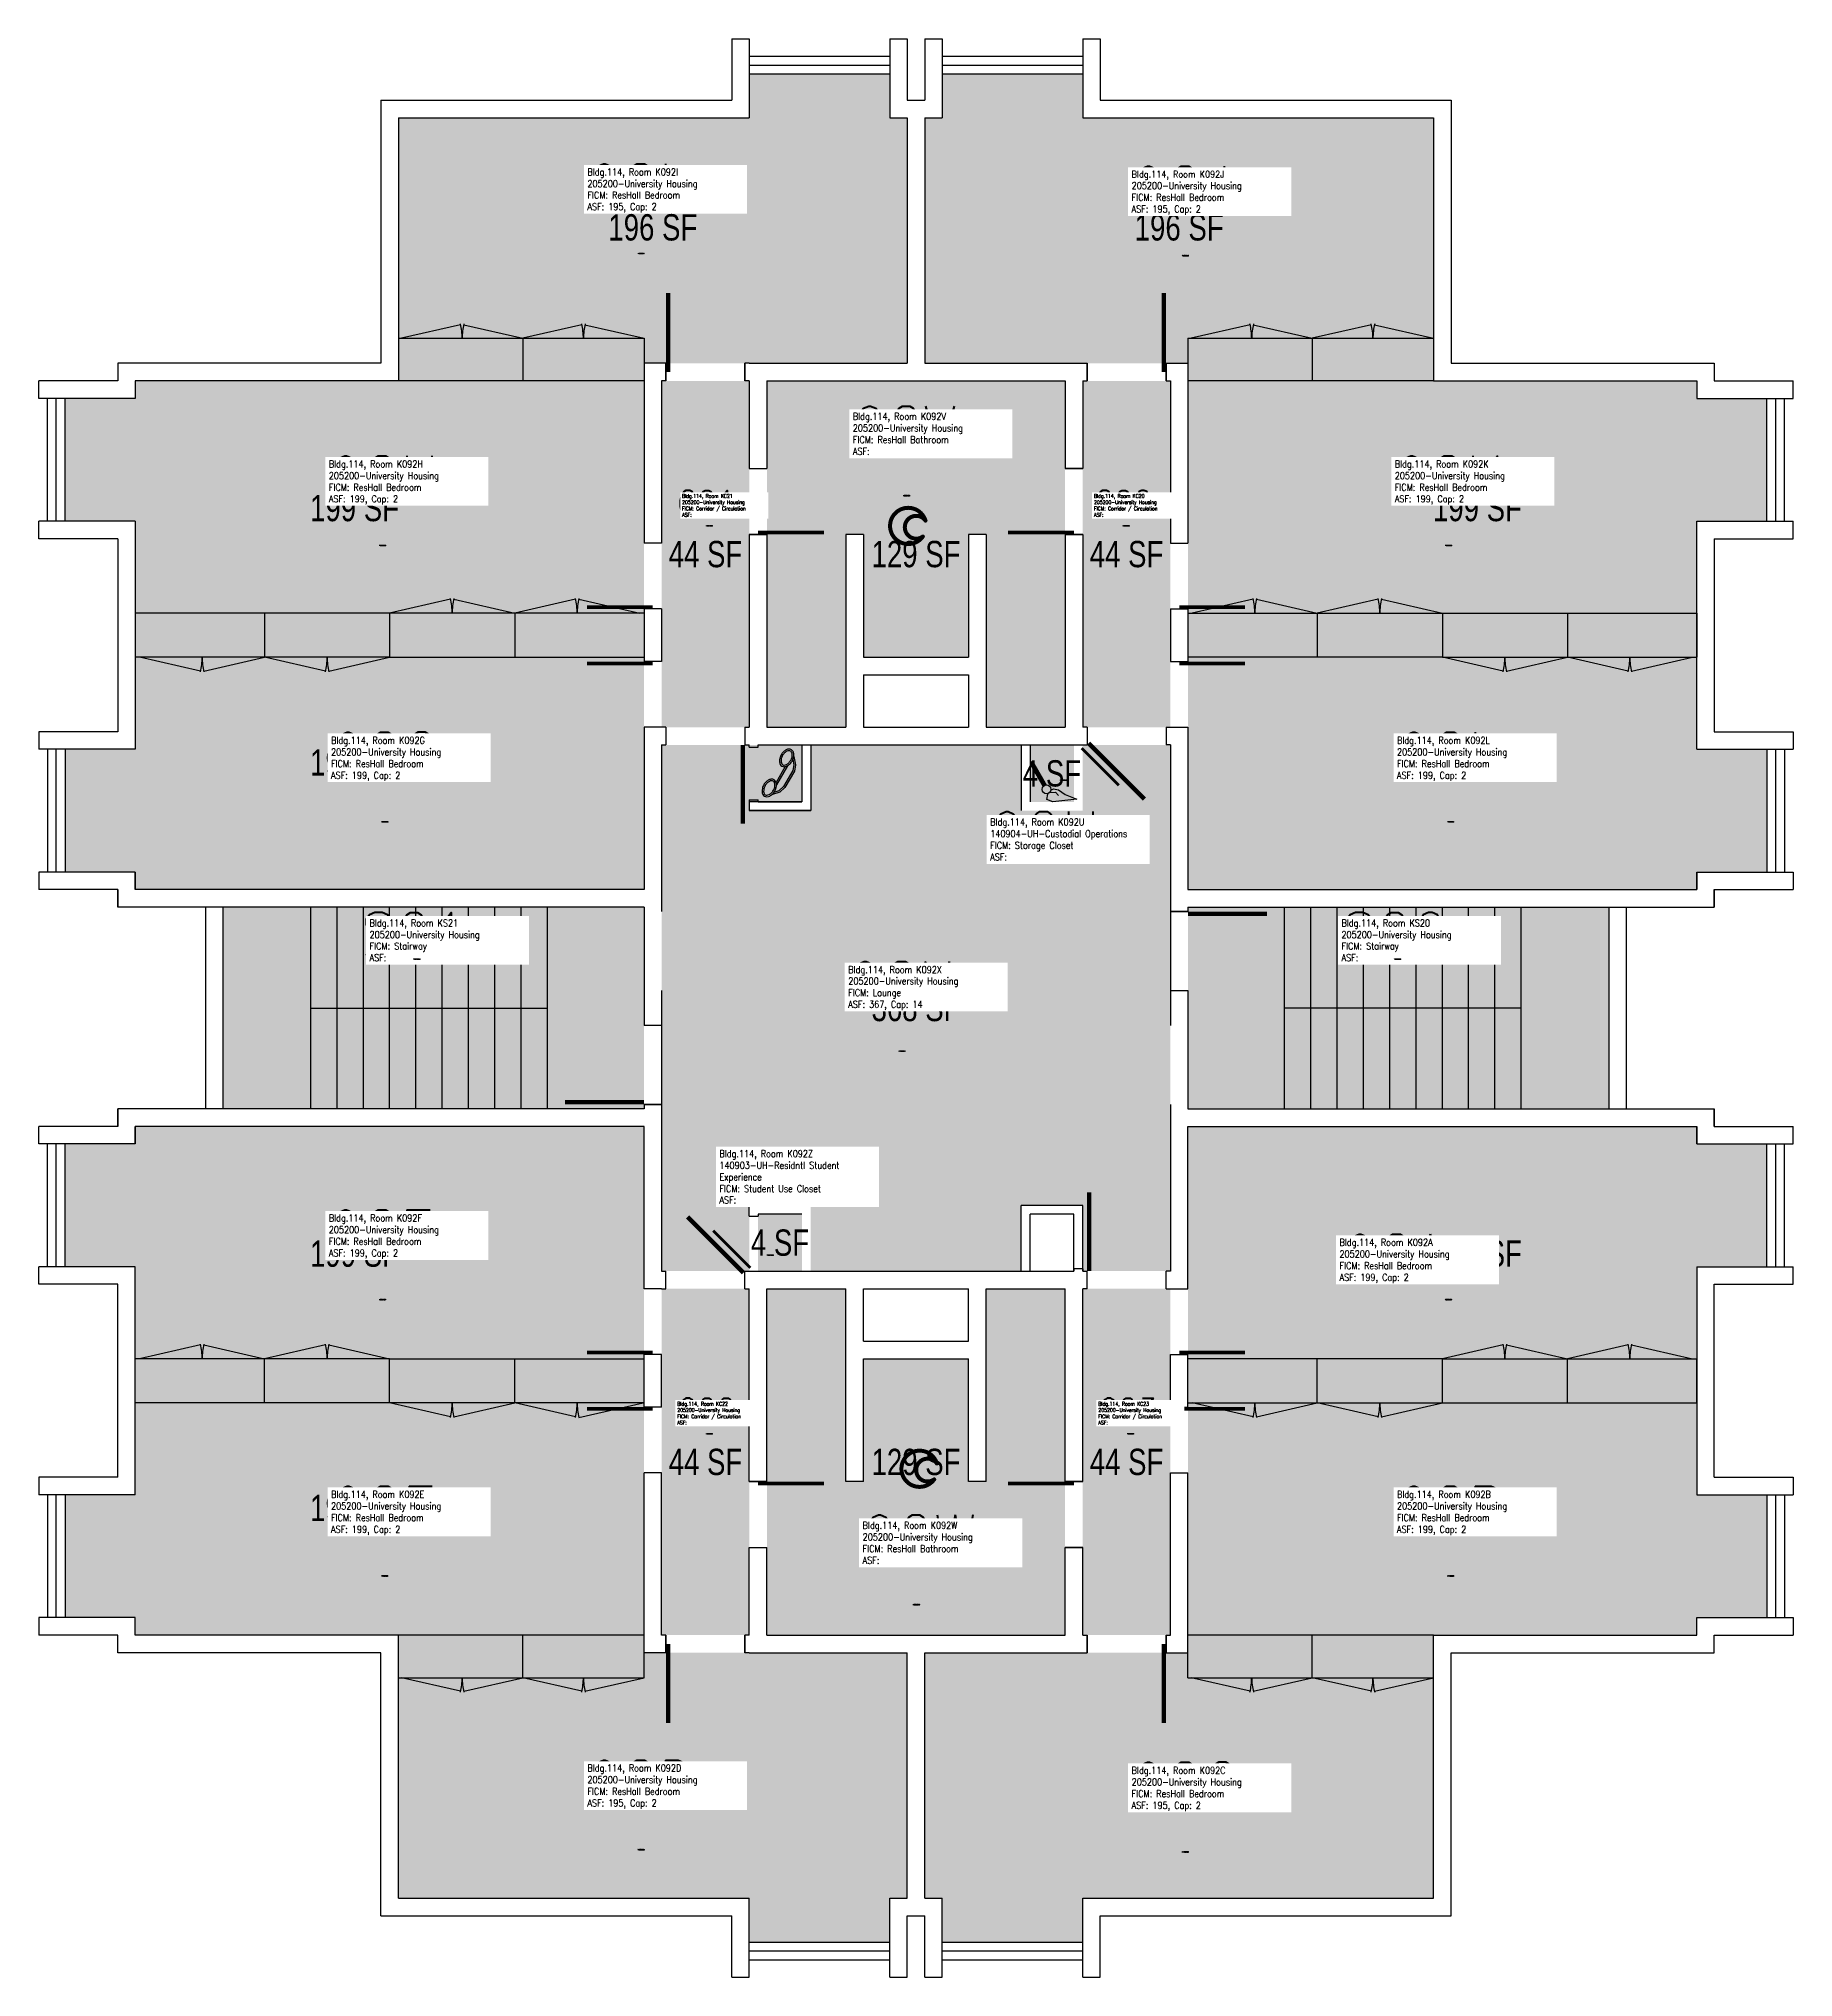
# Model space of a CAD drawing. Header units: inches. Extents: x 0 to 4364, y 0 to 2292.
# Drawn here: x 3564 to 4364, y 1408 to 2292 of the extents above; entities outside this region: 2.
import ezdxf
from ezdxf.enums import TextEntityAlignment as Align

# ---------------------------------------------------------------- set-up
doc = ezdxf.new("R2010")
doc.units = ezdxf.units.IN
doc.header["$LTSCALE"] = 10
doc.header["$MEASUREMENT"] = 0
doc.layers.get('0').update_dxf_attribs({"linetype": 'CONTINUOUS'})
for name, color, linetype in [('A-DOOR', 2, 'CONTINUOUS'), ('A-FLOR', 3, 'CONTINUOUS'), ('A-GLAZ', 1, 'CONTINUOUS'), ('A-GLAZ-SILL', 2, 'CONTINUOUS'), ('A-IDEN-ICON', 4, 'CONTINUOUS'), ('A-IDEN-RNUM', 7, 'CONTINUOUS'), ('A-IDEN-SNUM', 4, 'CONTINUOUS'), ('A-IDEN-VNUM', 4, 'CONTINUOUS'), ('A-WALL', 5, 'CONTINUOUS'), ('AREA-TEXT', 3, 'CONTINUOUS'), ('Rooms-Category-Color', 7, 'CONTINUOUS'), ('Rooms-College-Color', 7, 'CONTINUOUS'), ('Rooms-Department-Color', 7, 'CONTINUOUS'), ('Rooms-Division-Color', 7, 'CONTINUOUS'), ('Rooms-Information', 7, 'CONTINUOUS')]:
    doc.layers.add(name, color=color, linetype=linetype)
doc.styles.add('AREA', font='arial.ttf', dxfattribs={"width": 0.75, "height": 24})
doc.styles.add('ROOMSNUMBER', font='txt.shx', dxfattribs={"height": 0.03})
doc.styles.add('ROOMVNUMBER', font='simplex.shx', dxfattribs={"width": 0.85})

msp = doc.modelspace()

# ---------------------------------------------------------------- texts
at = {"layer": 'A-IDEN-RNUM', "style": 'ROOMSNUMBER'}
for s, p in [('0092-I0', (3838.64, 2194.09)), ('0092-J0', (4086.8, 2193.06)), ('0092-V0', (3959.66, 2083.63)), ('0C21-00', (3869.77, 2069.85)), ('0C20-00', (4059.77, 2069.85)), ('0092-H0', (3720.72, 2060.89)), ('0092-K0', (4206.77, 2060.89)), ('0092-U0', (4031.14, 1953.94)), ('0092-G0', (3721.74, 1934.87)), ('0092-L0', (4207.8, 1934.87)), ('0S21-00', (3736.35, 1872.23)), ('0S20-00', (4183.56, 1872.23)), ('0092-X0', (3957.59, 1830.36)), ('0092-Z0', (3897.5, 1737.32)), ('0092-F0', (3720.72, 1717.01)), ('0092-A0', (4206.77, 1717.01)), ('0C22-00', (3869.77, 1655.85)), ('0C23-00', (4061.77, 1655.85)), ('0092-E0', (3721.74, 1590.99)), ('0092-B0', (4207.8, 1590.99)), ('0092-W0', (3964.14, 1577.9)), ('0092-D0', (3838.64, 1466.16)), ('0092-C0', (4086.8, 1465.13))]:
    msp.add_text(s, height=0.36, dxfattribs=at).set_placement(p, align=Align.MIDDLE)
at = {"layer": 'A-IDEN-SNUM', "style": 'ROOMSNUMBER'}
for s, p in [('1140K092I0', (3838.64, 2194.09)), ('1140K092J0', (4086.8, 2193.06)), ('1140K092V0', (3959.66, 2083.63)), ('1140KC2100', (3869.77, 2069.85)), ('1140KC2000', (4059.77, 2069.85)), ('1140K092H0', (3720.72, 2060.89)), ('1140K092K0', (4206.77, 2060.89)), ('1140K092U0', (4031.14, 1953.94)), ('1140K092G0', (3721.74, 1934.87)), ('1140K092L0', (4207.8, 1934.87)), ('1140KS2100', (3736.35, 1872.23)), ('1140KS2000', (4183.56, 1872.23)), ('1140K092X0', (3957.59, 1830.36)), ('1140K092Z0', (3897.5, 1737.32)), ('1140K092F0', (3720.72, 1717.01)), ('1140K092A0', (4206.77, 1717.01)), ('1140KC2200', (3869.77, 1655.85)), ('1140KC2300', (4061.77, 1655.85)), ('1140K092E0', (3721.74, 1590.99)), ('1140K092B0', (4207.8, 1590.99)), ('1140K092W0', (3964.14, 1577.9)), ('1140K092D0', (3838.64, 1466.16)), ('1140K092C0', (4086.8, 1465.13))]:
    msp.add_text(s, height=0.36, dxfattribs=at).set_placement(p, align=Align.MIDDLE)
at = {"layer": 'A-IDEN-VNUM', "style": 'ROOMVNUMBER', "width": 0.85}
for s, p in [('92I', (3814.17, 2212.74)), ('92J', (4062.33, 2211.72)), ('92V', (3935.19, 2102.29)), ('92H', (3696.25, 2079.55)), ('92K', (4182.3, 2079.55)), ('92G', (3697.27, 1953.52)), ('92L', (4183.33, 1953.52)), ('92U', (3997.85, 1917.31)), ('92X', (3933.12, 1849.01)), ('92Z', (3874.35, 1760.79)), ('92F', (3696.25, 1735.67)), ('92E', (3697.27, 1609.64)), ('92B', (4183.33, 1609.64)), ('92W', (3939.67, 1596.56)), ('92D', (3814.17, 1484.82)), ('92C', (4062.33, 1483.79))]:
    msp.add_text(s, height=22.238, dxfattribs=at).set_placement(p)
for s, height, p in [('C21', 12, (3868.51, 2080.06)), ('C20', 12, (4058.51, 2080.06)), ('S21', 22.238, (3735.09, 1882.44)), ('S20', 22.238, (4182.3, 1882.44)), ('92A', 22.238, (4182.3, 1735.67)), ('C22', 12, (3868.51, 1666.06)), ('C23', 12, (4060.51, 1666.06))]:
    msp.add_text(s, height=height, dxfattribs=at).set_placement(p, align=Align.MIDDLE)
at = {"layer": 'AREA-TEXT', "style": 'AREA', "width": 0.75}
for s, p in [('196 SF', (3844, 2206)), ('196 SF', (4084, 2206)), ('199 SF', (3708, 2078)), ('199 SF', (4220, 2078)), ('44 SF', (3868, 2057)), ('129 SF', (3964, 2057)), ('44 SF', (4060, 2057)), ('199 SF', (3708, 1962)), ('4 SF', (4026, 1957)), ('199 SF', (4220, 1962)), ('368 SF', (3964, 1850)), ('199 SF', (3708, 1738)), ('4 SF', (3902, 1743)), ('199 SF', (4220, 1738)), ('44 SF', (3868, 1643)), ('129 SF', (3964, 1643)), ('44 SF', (4060, 1643)), ('199 SF', (3708, 1622)), ('199 SF', (4220, 1622)), ('196 SF', (3844, 1494)), ('196 SF', (4084, 1494))]:
    msp.add_text(s, height=12, dxfattribs=at).set_placement(p, align=Align.MIDDLE_CENTER)

# ---------------------------------------------------------------- blocks, each defined once
blk = doc.blocks.new('CPBATH')
at = {"color": 0, "linetype": 'ByBlock', "const_width": 0.0127}
for points in [[(0.0571, 0.0168, 0.861492), (-0.0551, 0, 1)], [(-0.0551, 0, 0.726902), (0.0487, -0.0337, 1)], [(0.0571, 0.0168, 0.729002), (-0.0084, -0.0042, 1)], [(-0.0084, -0.0042, 0.609468), (0.0487, -0.0337, 1)]]:
    blk.add_lwpolyline(points, format="xyb", dxfattribs=at)
at = {"color": 0, "linetype": 'ByBlock', "const_width": 0.00637}
for points in [[(0.0544, 0.0152, 1), (0.0599, 0.0184, 1)], [(0.0459, -0.0353, 1), (0.0515, -0.0321, 1)]]:
    blk.add_lwpolyline(points, format="xyb", close=True, dxfattribs=at)
blk = doc.blocks.new('CPPHONE')
at = {"color": 0, "linetype": 'ByBlock'}
for p, q in [((0.0096, 0.0252), (-0.0196, -0.0252)), ((0.0169, 0.0279), (-0.0182, -0.0329))]:
    blk.add_line(p, q, dxfattribs=at)
for points in [[(0.0288, 0.0786, 0.139889), (0.0216, 0.0804, 0.107118), (0.0122, 0.0781, 0.079812), (0.0039, 0.0722, 0.067459), (-0.0035, 0.0626, 0.067459), (-0.008, 0.0515, 0.079812), (-0.009, 0.0413, 0.107118), (-0.0064, 0.032, 0.139889), (-0.0012, 0.0267, 0.139889), (0.0061, 0.0248, 0.107118), (0.0155, 0.0272, 0.079812), (0.0238, 0.0331, 0.067459), (0.0312, 0.0426, 0.067459), (0.0357, 0.0538, 0.079812), (0.0367, 0.0639, 0.107118), (0.034, 0.0732, 0.139889)], [(0.0263, 0.0743, 0.139889), (0.0218, 0.0754, 0.107118), (0.0144, 0.0736, 0.079812), (0.0074, 0.0686, 0.067459), (0.0008, 0.0601, 0.067459), (-0.0032, 0.0502, 0.079812), (-0.004, 0.0417, 0.107118), (-0.0019, 0.0344, 0.139889), (0.0013, 0.031, 0.139889), (0.0059, 0.0298, 0.107118), (0.0133, 0.0317, 0.079812), (0.0203, 0.0367, 0.067459), (0.0268, 0.0451, 0.067459), (0.0309, 0.055, 0.079812), (0.0317, 0.0636, 0.107118), (0.0296, 0.0709, 0.139889)], [(-0.0262, -0.0167, 0.139889), (-0.0334, -0.0148, 0.107118), (-0.0428, -0.0172, 0.079812), (-0.0511, -0.0231, 0.067459), (-0.0585, -0.0326, 0.067459), (-0.063, -0.0438, 0.079812), (-0.064, -0.0539, 0.107118), (-0.0614, -0.0632, 0.139889), (-0.0562, -0.0686, 0.139889), (-0.0489, -0.0704, 0.107118), (-0.0395, -0.0681, 0.079812), (-0.0312, -0.0622, 0.067459), (-0.0238, -0.0526, 0.067459), (-0.0193, -0.0415, 0.079812), (-0.0183, -0.0313, 0.107118), (-0.021, -0.022, 0.139889)], [(-0.0287, -0.021, 0.139889), (-0.0332, -0.0198, 0.107118), (-0.0406, -0.0217, 0.079812), (-0.0476, -0.0267, 0.067459), (-0.0542, -0.0351, 0.067459), (-0.0582, -0.045, 0.079812), (-0.059, -0.0536, 0.107118), (-0.0569, -0.0609, 0.139889), (-0.0537, -0.0643, 0.139889), (-0.0491, -0.0654, 0.107118), (-0.0417, -0.0636, 0.079812), (-0.0347, -0.0586, 0.067459), (-0.0282, -0.0501, 0.067459), (-0.0241, -0.0402, 0.079812), (-0.0233, -0.0317, 0.107118), (-0.0254, -0.0244, 0.139889)]]:
    blk.add_lwpolyline(points, format="xyb", close=True, dxfattribs=at)
for points in [[(0.0364, 0.0572), (0.0417, 0.0308), (0.0382, 0.0108), (0.0082, -0.0411), (-0.0083, -0.0558), (-0.0338, -0.0645)], [(0.0334, 0.047), (0.0366, 0.0307), (0.0334, 0.0126), (0.0043, -0.0379), (-0.0109, -0.0514), (-0.0265, -0.0567)]]:
    blk.add_lwpolyline(points, dxfattribs=at)
blk = doc.blocks.new('CPCUST')
at = {"color": 0, "linetype": 'ByBlock'}
for p, q in [((0.0171, -0.0639), (0.02, -0.0466)), ((0.0262, -0.0408), (0.0446, -0.0406)), ((0.0297, -0.0341), (0.0376, -0.0302)), ((0.0376, -0.0302), (0.0533, -0.0324)), ((0.0446, -0.0406), (0.0543, -0.0505)), ((0.0533, -0.0324), (0.0745, -0.0479)), ((0.0745, -0.0479), (0.1117, -0.0625)), ((0.0358, -0.0705), (0.0171, -0.0639)), ((0.1117, -0.0625), (0.0358, -0.0705))]:
    blk.add_line(p, q, dxfattribs=at)
at = {"color": 0, "linetype": 'ByBlock', "const_width": 0.0075}
blk.add_lwpolyline([(-0.0332, 0.0481, 1), (-0.0268, 0.0519, 1)], format="xyb", close=True, dxfattribs=at)
at = {"color": 0, "linetype": 'ByBlock', "const_width": 0.015}
blk.add_lwpolyline([(-0.03, 0.05), (0.01, -0.0193)], dxfattribs=at)
at = {"color": 0, "linetype": 'ByBlock'}
blk.add_circle((0.0158, -0.0313), 0.0141, dxfattribs=at)

# ---------------------------------------------------------------- hatches: boundary and pattern name
at = {"layer": 'Rooms-Category-Color', "true_color": 0x728ef3}
for points in [[(3960, 2144), (3840, 2144), (3840, 2136), (3728, 2136), (3728, 2256), (3888, 2256), (3888, 2276), (3952, 2276), (3952, 2256), (3960, 2256)], [(3968, 2144), (4088, 2144), (4088, 2136), (4200, 2136), (4200, 2256), (4040, 2256), (4040, 2276), (3976, 2276), (3976, 2256), (3968, 2256)], [(3840, 2136), (3608, 2136), (3608, 2128), (3576, 2128), (3576, 2072), (3608, 2072), (3608, 2020), (3840, 2020)], [(3896, 2136), (4032, 2136), (4032, 1978), (3996, 1978), (3996, 2066), (3988, 2066), (3988, 2010), (3940, 2010), (3940, 2066), (3932, 2066), (3932, 1978), (3896, 1978)], [(4088, 2136), (4320, 2136), (4320, 2128), (4352, 2128), (4352, 2072), (4320, 2072), (4320, 2020), (4088, 2020)], [(3840, 1904), (3608, 1904), (3608, 1912), (3576, 1912), (3576, 1968), (3608, 1968), (3608, 2020), (3840, 2020)], [(4088, 1904), (4320, 1904), (4320, 1912), (4352, 1912), (4352, 1968), (4320, 1968), (4320, 2020), (4088, 2020)], [(3916, 1970), (4012, 1970), (4012, 1940.01), (4040, 1940), (4040, 1970), (4080, 1970), (4080, 1730), (4040, 1730), (4040, 1760), (4012, 1760), (4012, 1730), (3916, 1730), (3916, 1760), (3888, 1760), (3888, 1730), (3848, 1730), (3848, 1970), (3886, 1970), (3912, 1970), (3912, 1944), (3888, 1944), (3888, 1940), (3916, 1940)], [(4016, 1944), (4036, 1944), (4036, 1970), (4016, 1970)], [(3840, 1796), (3608, 1796), (3608, 1788), (3576, 1788), (3576, 1732), (3608, 1732), (3608, 1680), (3840, 1680)], [(4088, 1796), (4320, 1796), (4320, 1788), (4352, 1788), (4352, 1732), (4320, 1732), (4320, 1680), (4088, 1680)], [(3912, 1730), (3892, 1730), (3892, 1756), (3912, 1756)], [(3896, 1564), (4032, 1564), (4032, 1722), (3996, 1722), (3996, 1634), (3988, 1634), (3988, 1690), (3940, 1690), (3940, 1634), (3932, 1634), (3932, 1722), (3896, 1722)], [(3840, 1564), (3608, 1564), (3608, 1572), (3576, 1572), (3576, 1628), (3608, 1628), (3608, 1680), (3840, 1680)], [(4088, 1564), (4320, 1564), (4320, 1572), (4352, 1572), (4352, 1628), (4320, 1628), (4320, 1680), (4088, 1680)], [(3960, 1556), (3840, 1556), (3840, 1564), (3728, 1564), (3728, 1444), (3888, 1444), (3888, 1424), (3952, 1424), (3952, 1444), (3960, 1444)], [(3968, 1556), (4088, 1556), (4088, 1564), (4200, 1564), (4200, 1444), (4040, 1444), (4040, 1424), (3976, 1424), (3976, 1444), (3968, 1444)]]:
    msp.add_hatch(color=171, dxfattribs=at).paths.add_polyline_path(points)
at = {"layer": 'Rooms-Category-Color', "true_color": 0xadadad}
for points in [[(3888, 2136), (3848, 2136), (3848, 1978), (3888, 1978)], [(4040, 1978), (4080, 1978), (4080, 2136), (4040, 2136)], [(3648, 1804), (3840, 1804), (3840, 1896), (3648, 1896)], [(4088, 1804), (4280, 1804), (4280, 1896), (4088, 1896)], [(3888, 1564), (3848, 1564), (3848, 1722), (3888, 1722)], [(4080, 1564), (4040, 1564), (4040, 1722), (4080, 1722)]]:
    msp.add_hatch(color=253, dxfattribs=at).paths.add_polyline_path(points)
at = {"layer": 'Rooms-College-Color', "true_color": 0xadadad}
for points in [[(3960, 2144), (3840, 2144), (3840, 2136), (3728, 2136), (3728, 2256), (3888, 2256), (3888, 2276), (3952, 2276), (3952, 2256), (3960, 2256)], [(3968, 2144), (4088, 2144), (4088, 2136), (4200, 2136), (4200, 2256), (4040, 2256), (4040, 2276), (3976, 2276), (3976, 2256), (3968, 2256)], [(3840, 2136), (3608, 2136), (3608, 2128), (3576, 2128), (3576, 2072), (3608, 2072), (3608, 2020), (3840, 2020)], [(3888, 2136), (3848, 2136), (3848, 1978), (3888, 1978)], [(3896, 2136), (4032, 2136), (4032, 1978), (3996, 1978), (3996, 2066), (3988, 2066), (3988, 2010), (3940, 2010), (3940, 2066), (3932, 2066), (3932, 1978), (3896, 1978)], [(4040, 1978), (4080, 1978), (4080, 2136), (4040, 2136)], [(4088, 2136), (4320, 2136), (4320, 2128), (4352, 2128), (4352, 2072), (4320, 2072), (4320, 2020), (4088, 2020)], [(3840, 1904), (3608, 1904), (3608, 1912), (3576, 1912), (3576, 1968), (3608, 1968), (3608, 2020), (3840, 2020)], [(4088, 1904), (4320, 1904), (4320, 1912), (4352, 1912), (4352, 1968), (4320, 1968), (4320, 2020), (4088, 2020)], [(3916, 1970), (4012, 1970), (4012, 1940.01), (4040, 1940), (4040, 1970), (4080, 1970), (4080, 1730), (4040, 1730), (4040, 1760), (4012, 1760), (4012, 1730), (3916, 1730), (3916, 1760), (3888, 1760), (3888, 1730), (3848, 1730), (3848, 1970), (3886, 1970), (3912, 1970), (3912, 1944), (3888, 1944), (3888, 1940), (3916, 1940)], [(4016, 1944), (4036, 1944), (4036, 1970), (4016, 1970)], [(3648, 1804), (3840, 1804), (3840, 1896), (3648, 1896)], [(4088, 1804), (4280, 1804), (4280, 1896), (4088, 1896)], [(3840, 1796), (3608, 1796), (3608, 1788), (3576, 1788), (3576, 1732), (3608, 1732), (3608, 1680), (3840, 1680)], [(4088, 1796), (4320, 1796), (4320, 1788), (4352, 1788), (4352, 1732), (4320, 1732), (4320, 1680), (4088, 1680)], [(3912, 1730), (3892, 1730), (3892, 1756), (3912, 1756)], [(3888, 1564), (3848, 1564), (3848, 1722), (3888, 1722)], [(3896, 1564), (4032, 1564), (4032, 1722), (3996, 1722), (3996, 1634), (3988, 1634), (3988, 1690), (3940, 1690), (3940, 1634), (3932, 1634), (3932, 1722), (3896, 1722)], [(4080, 1564), (4040, 1564), (4040, 1722), (4080, 1722)], [(3840, 1564), (3608, 1564), (3608, 1572), (3576, 1572), (3576, 1628), (3608, 1628), (3608, 1680), (3840, 1680)], [(4088, 1564), (4320, 1564), (4320, 1572), (4352, 1572), (4352, 1628), (4320, 1628), (4320, 1680), (4088, 1680)], [(3960, 1556), (3840, 1556), (3840, 1564), (3728, 1564), (3728, 1444), (3888, 1444), (3888, 1424), (3952, 1424), (3952, 1444), (3960, 1444)], [(3968, 1556), (4088, 1556), (4088, 1564), (4200, 1564), (4200, 1444), (4040, 1444), (4040, 1424), (3976, 1424), (3976, 1444), (3968, 1444)]]:
    msp.add_hatch(color=253, dxfattribs=at).paths.add_polyline_path(points)
at = {"layer": 'Rooms-Department-Color', "true_color": 0x604aed}
for points in [[(3960, 2144), (3840, 2144), (3840, 2136), (3728, 2136), (3728, 2256), (3888, 2256), (3888, 2276), (3952, 2276), (3952, 2256), (3960, 2256)], [(3968, 2144), (4088, 2144), (4088, 2136), (4200, 2136), (4200, 2256), (4040, 2256), (4040, 2276), (3976, 2276), (3976, 2256), (3968, 2256)], [(3840, 2136), (3608, 2136), (3608, 2128), (3576, 2128), (3576, 2072), (3608, 2072), (3608, 2020), (3840, 2020)], [(3896, 2136), (4032, 2136), (4032, 1978), (3996, 1978), (3996, 2066), (3988, 2066), (3988, 2010), (3940, 2010), (3940, 2066), (3932, 2066), (3932, 1978), (3896, 1978)], [(4088, 2136), (4320, 2136), (4320, 2128), (4352, 2128), (4352, 2072), (4320, 2072), (4320, 2020), (4088, 2020)], [(3840, 1904), (3608, 1904), (3608, 1912), (3576, 1912), (3576, 1968), (3608, 1968), (3608, 2020), (3840, 2020)], [(4088, 1904), (4320, 1904), (4320, 1912), (4352, 1912), (4352, 1968), (4320, 1968), (4320, 2020), (4088, 2020)], [(3916, 1970), (4012, 1970), (4012, 1940.01), (4040, 1940), (4040, 1970), (4080, 1970), (4080, 1730), (4040, 1730), (4040, 1760), (4012, 1760), (4012, 1730), (3916, 1730), (3916, 1760), (3888, 1760), (3888, 1730), (3848, 1730), (3848, 1970), (3886, 1970), (3912, 1970), (3912, 1944), (3888, 1944), (3888, 1940), (3916, 1940)], [(4016, 1944), (4036, 1944), (4036, 1970), (4016, 1970)], [(3840, 1796), (3608, 1796), (3608, 1788), (3576, 1788), (3576, 1732), (3608, 1732), (3608, 1680), (3840, 1680)], [(4088, 1796), (4320, 1796), (4320, 1788), (4352, 1788), (4352, 1732), (4320, 1732), (4320, 1680), (4088, 1680)], [(3912, 1730), (3892, 1730), (3892, 1756), (3912, 1756)], [(3896, 1564), (4032, 1564), (4032, 1722), (3996, 1722), (3996, 1634), (3988, 1634), (3988, 1690), (3940, 1690), (3940, 1634), (3932, 1634), (3932, 1722), (3896, 1722)], [(3840, 1564), (3608, 1564), (3608, 1572), (3576, 1572), (3576, 1628), (3608, 1628), (3608, 1680), (3840, 1680)], [(4088, 1564), (4320, 1564), (4320, 1572), (4352, 1572), (4352, 1628), (4320, 1628), (4320, 1680), (4088, 1680)], [(3960, 1556), (3840, 1556), (3840, 1564), (3728, 1564), (3728, 1444), (3888, 1444), (3888, 1424), (3952, 1424), (3952, 1444), (3960, 1444)], [(3968, 1556), (4088, 1556), (4088, 1564), (4200, 1564), (4200, 1444), (4040, 1444), (4040, 1424), (3976, 1424), (3976, 1444), (3968, 1444)]]:
    msp.add_hatch(color=173, dxfattribs=at).paths.add_polyline_path(points)
at = {"layer": 'Rooms-Department-Color', "true_color": 0xacacac}
for points in [[(3888, 2136), (3848, 2136), (3848, 1978), (3888, 1978)], [(4040, 1978), (4080, 1978), (4080, 2136), (4040, 2136)], [(3648, 1804), (3840, 1804), (3840, 1896), (3648, 1896)], [(4088, 1804), (4280, 1804), (4280, 1896), (4088, 1896)], [(3888, 1564), (3848, 1564), (3848, 1722), (3888, 1722)], [(4080, 1564), (4040, 1564), (4040, 1722), (4080, 1722)]]:
    msp.add_hatch(color=253, dxfattribs=at).paths.add_polyline_path(points)
at = {"layer": 'Rooms-Division-Color', "true_color": 0x604aed}
for points in [[(3960, 2144), (3840, 2144), (3840, 2136), (3728, 2136), (3728, 2256), (3888, 2256), (3888, 2276), (3952, 2276), (3952, 2256), (3960, 2256)], [(3968, 2144), (4088, 2144), (4088, 2136), (4200, 2136), (4200, 2256), (4040, 2256), (4040, 2276), (3976, 2276), (3976, 2256), (3968, 2256)], [(3840, 2136), (3608, 2136), (3608, 2128), (3576, 2128), (3576, 2072), (3608, 2072), (3608, 2020), (3840, 2020)], [(3896, 2136), (4032, 2136), (4032, 1978), (3996, 1978), (3996, 2066), (3988, 2066), (3988, 2010), (3940, 2010), (3940, 2066), (3932, 2066), (3932, 1978), (3896, 1978)], [(4088, 2136), (4320, 2136), (4320, 2128), (4352, 2128), (4352, 2072), (4320, 2072), (4320, 2020), (4088, 2020)], [(3840, 1904), (3608, 1904), (3608, 1912), (3576, 1912), (3576, 1968), (3608, 1968), (3608, 2020), (3840, 2020)], [(4088, 1904), (4320, 1904), (4320, 1912), (4352, 1912), (4352, 1968), (4320, 1968), (4320, 2020), (4088, 2020)], [(3916, 1970), (4012, 1970), (4012, 1940.01), (4040, 1940), (4040, 1970), (4080, 1970), (4080, 1730), (4040, 1730), (4040, 1760), (4012, 1760), (4012, 1730), (3916, 1730), (3916, 1760), (3888, 1760), (3888, 1730), (3848, 1730), (3848, 1970), (3886, 1970), (3912, 1970), (3912, 1944), (3888, 1944), (3888, 1940), (3916, 1940)], [(4016, 1944), (4036, 1944), (4036, 1970), (4016, 1970)], [(3840, 1796), (3608, 1796), (3608, 1788), (3576, 1788), (3576, 1732), (3608, 1732), (3608, 1680), (3840, 1680)], [(4088, 1796), (4320, 1796), (4320, 1788), (4352, 1788), (4352, 1732), (4320, 1732), (4320, 1680), (4088, 1680)], [(3912, 1730), (3892, 1730), (3892, 1756), (3912, 1756)], [(3896, 1564), (4032, 1564), (4032, 1722), (3996, 1722), (3996, 1634), (3988, 1634), (3988, 1690), (3940, 1690), (3940, 1634), (3932, 1634), (3932, 1722), (3896, 1722)], [(3840, 1564), (3608, 1564), (3608, 1572), (3576, 1572), (3576, 1628), (3608, 1628), (3608, 1680), (3840, 1680)], [(4088, 1564), (4320, 1564), (4320, 1572), (4352, 1572), (4352, 1628), (4320, 1628), (4320, 1680), (4088, 1680)], [(3960, 1556), (3840, 1556), (3840, 1564), (3728, 1564), (3728, 1444), (3888, 1444), (3888, 1424), (3952, 1424), (3952, 1444), (3960, 1444)], [(3968, 1556), (4088, 1556), (4088, 1564), (4200, 1564), (4200, 1444), (4040, 1444), (4040, 1424), (3976, 1424), (3976, 1444), (3968, 1444)]]:
    msp.add_hatch(color=173, dxfattribs=at).paths.add_polyline_path(points)
at = {"layer": 'Rooms-Division-Color', "true_color": 0xadadad}
for points in [[(3888, 2136), (3848, 2136), (3848, 1978), (3888, 1978)], [(4040, 1978), (4080, 1978), (4080, 2136), (4040, 2136)], [(3648, 1804), (3840, 1804), (3840, 1896), (3648, 1896)], [(4088, 1804), (4280, 1804), (4280, 1896), (4088, 1896)], [(3888, 1564), (3848, 1564), (3848, 1722), (3888, 1722)], [(4080, 1564), (4040, 1564), (4040, 1722), (4080, 1722)]]:
    msp.add_hatch(color=253, dxfattribs=at).paths.add_polyline_path(points)

# ---------------------------------------------------------------- linework, layer by layer
at = {"layer": 'A-DOOR'}
for points in [[(3851, 2140, 2, 2, 0), (3851, 2176, 0, 0, -0.414214), (3886, 2140, 0, 0, -0.814237)], [(4077, 2140, 2, 2, 0), (4077, 2176, 0, 0, 0.414214), (4042, 2140, 0, 0, 0.814237)], [(3892, 2066.83, 1.67, 1.67, 0), (3922, 2066.83, 0, 0, 0.414214), (3892, 2096, 0, 0, 0.814237)], [(4036, 2066.83, 1.67, 1.67, 0), (4006, 2066.83, 0, 0, -0.414214), (4036, 2096, 0, 0, -0.814237)], [(3844, 2032.83, 1.67, 1.67, 0), (3814, 2032.83, 0, 0, -0.414214), (3844, 2062, 0, 0, -0.814237)], [(4084, 2032.83, 1.67, 1.67, 0), (4114, 2032.83, 0, 0, 0.414214), (4084, 2062, 0, 0, 0.814237)], [(3844, 2007.17, 1.67, 1.67, 0), (3814, 2007.17, 0, 0, 0.414214), (3844, 1978, 0, 0, 0.814237)], [(4084, 2007.17, 1.67, 1.67, 0), (4114, 2007.17, 0, 0, -0.414214), (4084, 1978, 0, 0, -0.814237)], [(4042.71, 1970.71, 2, 2, 0), (4068.16, 1945.25, 0, 0, 0.195255), (4078.21, 1970, 0, 0, 0.195255)], [(3885, 1970, 2, 2, 0), (3885, 1934, 0, 0, -0.414214), (3850, 1970, 0, 0, -0.814237)], [(4039.53, 1968.53, 1.33, 1.33, 0), (4056.5, 1951.56, 0, 0, -0.195255), (4040, 1944.86, 0, 0, -0.195255)], [(4088, 1893, 2, 2, 0), (4124, 1893, 0, 0, -0.414214), (4088, 1858, 0, 0, -0.814237)], [(3840, 1807, 2, 2, 0), (3804, 1807, 0, 0, -0.414214), (3840, 1842, 0, 0, -0.814237)], [(4043, 1730, 2, 2, 0), (4043, 1766, 0, 0, -0.414214), (4078, 1730, 0, 0, -0.814237)], [(3885.29, 1729.29, 2, 2, 0), (3859.84, 1754.75, 0, 0, 0.195255), (3849.79, 1730, 0, 0, 0.195255)], [(3888.47, 1731.47, 1.33, 1.33, 0), (3871.5, 1748.44, 0, 0, -0.195255), (3888, 1755.14, 0, 0, -0.195255)], [(3844, 1692.83, 1.67, 1.67, 0), (3814, 1692.83, 0, 0, -0.414214), (3844, 1722, 0, 0, -0.814237)], [(4084, 1692.83, 1.67, 1.67, 0), (4114, 1692.83, 0, 0, 0.414214), (4084, 1722, 0, 0, 0.814237)], [(3844, 1667.17, 1.67, 1.67, 0), (3814, 1667.17, 0, 0, 0.414214), (3844, 1638, 0, 0, 0.814237)], [(4084, 1667.17, 1.67, 1.67, 0), (4114, 1667.17, 0, 0, -0.414214), (4084, 1638, 0, 0, -0.814237)], [(3892, 1633.17, 1.67, 1.67, 0), (3922, 1633.17, 0, 0, -0.414214), (3892, 1604, 0, 0, -0.814237)], [(4036, 1633.17, 1.67, 1.67, 0), (4006, 1633.17, 0, 0, 0.414214), (4036, 1604, 0, 0, 0.814237)], [(3851, 1560, 2, 2, 0), (3851, 1524, 0, 0, 0.414214), (3886, 1560, 0, 0, 0.814237)], [(4077, 1560, 2, 2, 0), (4077, 1524, 0, 0, -0.414214), (4042, 1560, 0, 0, -0.814237)]]:
    msp.add_lwpolyline(points, format="xyseb", dxfattribs=at)
at = {"layer": 'A-FLOR'}
for p, q in [((3756.36, 2161.62), (3729.42, 2155.4)), ((3757.77, 2161.62), (3784.71, 2155.4)), ((3811.65, 2161.62), (3784.71, 2155.4)), ((3813.06, 2161.62), (3840, 2155.4)), ((4116.36, 2161.62), (4089.42, 2155.4)), ((4117.77, 2161.62), (4144.71, 2155.4)), ((4171.65, 2161.62), (4144.71, 2155.4)), ((4173.06, 2161.62), (4200, 2155.4)), ((3728, 2155.4), (3728, 2136)), ((3728, 2155.4), (3784.71, 2155.4)), ((3729.42, 2155.4), (3784.71, 2155.4)), ((3784.71, 2155.4), (3784.71, 2136)), ((3784.71, 2155.4), (3840, 2155.4)), ((3840, 2155.4), (3840, 2136)), ((4088, 2155.4), (4088, 2136)), ((4088, 2155.4), (4144.71, 2155.4)), ((4089.42, 2155.4), (4144.71, 2155.4)), ((4144.71, 2155.4), (4144.71, 2136)), ((4144.71, 2155.4), (4200, 2155.4)), ((4200, 2155.4), (4200, 2136)), ((3840, 2136), (3728, 2136)), ((4200, 2136), (4088, 2136)), ((3751.77, 2036.41), (3724, 2030)), ((3753.23, 2036.41), (3781, 2030)), ((3808.77, 2036.41), (3781, 2030)), ((3810.23, 2036.41), (3838, 2030)), ((4117.77, 2036.41), (4090, 2030)), ((4119.23, 2036.41), (4147, 2030)), ((4174.77, 2036.41), (4147, 2030)), ((4176.23, 2036.41), (4204, 2030)), ((3608, 2030), (3608, 2010)), ((3724, 2030), (3608, 2030)), ((3667, 2030), (3667, 2010)), ((3724, 2030), (3724, 2010)), ((3781, 2030), (3724, 2030)), ((3781, 2030), (3781, 2010)), ((3840, 2030), (3781, 2030)), ((3838, 2030), (3781, 2030)), ((4088, 2030), (4147, 2030)), ((4090, 2030), (4147, 2030)), ((4147, 2030), (4147, 2010)), ((4147, 2030), (4204, 2030)), ((4204, 2030), (4204, 2010)), ((4204, 2030), (4320, 2030)), ((4261, 2030), (4261, 2010)), ((4320, 2030), (4320, 2010)), ((3724, 2010), (3608, 2010)), ((3637.77, 2003.59), (3610, 2010)), ((3639.23, 2003.59), (3667, 2010)), ((3694.77, 2003.59), (3667, 2010)), ((3696.23, 2003.59), (3724, 2010)), ((3724, 2010), (3840, 2010)), ((4204, 2010), (4088, 2010)), ((4231.77, 2003.59), (4204, 2010)), ((4204, 2010), (4320, 2010)), ((4233.23, 2003.59), (4261, 2010)), ((4288.77, 2003.59), (4261, 2010)), ((4290.23, 2003.59), (4318, 2010)), ((3688, 1804), (3688, 1896)), ((3700, 1804), (3700, 1896)), ((3712, 1804), (3712, 1896)), ((3724, 1804), (3724, 1896)), ((3736, 1804), (3736, 1896)), ((3748, 1804), (3748, 1896)), ((3760, 1804), (3760, 1896)), ((3772, 1804), (3772, 1896)), ((3784, 1804), (3784, 1896)), ((3796, 1804), (3796, 1896)), ((4132, 1804), (4132, 1896)), ((4144, 1804), (4144, 1896)), ((4156, 1804), (4156, 1896)), ((4168, 1804), (4168, 1896)), ((4180, 1804), (4180, 1896)), ((4192, 1804), (4192, 1896)), ((4204, 1804), (4204, 1896)), ((4216, 1804), (4216, 1896)), ((4228, 1804), (4228, 1896)), ((4240, 1804), (4240, 1896)), ((3688, 1850), (3796, 1850)), ((4240, 1850), (4132, 1850)), ((3608, 1670), (3608, 1690)), ((3724, 1690), (3608, 1690)), ((3637.77, 1696.41), (3610, 1690)), ((3639.23, 1696.41), (3667, 1690)), ((3694.77, 1696.41), (3667, 1690)), ((3667, 1670), (3667, 1690)), ((3696.23, 1696.41), (3724, 1690)), ((3724, 1670), (3724, 1690)), ((3724, 1690), (3840, 1690)), ((3781, 1670), (3781, 1690)), ((4204, 1690), (4088, 1690)), ((4147, 1670), (4147, 1690)), ((4231.77, 1696.41), (4204, 1690)), ((4204, 1670), (4204, 1690)), ((4204, 1690), (4320, 1690)), ((4233.23, 1696.41), (4261, 1690)), ((4288.77, 1696.41), (4261, 1690)), ((4261, 1670), (4261, 1690)), ((4290.23, 1696.41), (4318, 1690)), ((4320, 1670), (4320, 1690)), ((3724, 1670), (3608, 1670)), ((3751.77, 1663.59), (3724, 1670)), ((3781, 1670), (3724, 1670)), ((3753.23, 1663.59), (3781, 1670)), ((3840, 1670), (3781, 1670)), ((3808.77, 1663.59), (3781, 1670)), ((3838, 1670), (3781, 1670)), ((3810.32, 1663.23), (3839.63, 1670)), ((4088, 1670), (4147, 1670)), ((4117.77, 1663.59), (4090, 1670)), ((4090, 1670), (4147, 1670)), ((4119.23, 1663.59), (4147, 1670)), ((4174.77, 1663.59), (4147, 1670)), ((4147, 1670), (4204, 1670)), ((4176.23, 1663.59), (4204, 1670)), ((4204, 1670), (4320, 1670)), ((3728, 1544.6), (3728, 1564)), ((3840, 1564), (3728, 1564)), ((3784.71, 1544.6), (3784.71, 1564)), ((3840, 1544.6), (3840, 1564)), ((4088, 1544.6), (4088, 1564)), ((4200, 1564), (4088, 1564)), ((4144.71, 1544.6), (4144.71, 1564)), ((4200, 1544.6), (4200, 1564)), ((3728, 1544.6), (3784.71, 1544.6)), ((3756.36, 1538.38), (3729.42, 1544.6)), ((3729.42, 1544.6), (3784.71, 1544.6)), ((3757.77, 1538.38), (3784.71, 1544.6)), ((3811.65, 1538.38), (3784.71, 1544.6)), ((3784.71, 1544.6), (3840, 1544.6)), ((3813.06, 1538.38), (3840, 1544.6)), ((4088, 1544.6), (4144.71, 1544.6)), ((4116.36, 1538.38), (4089.42, 1544.6)), ((4089.42, 1544.6), (4144.71, 1544.6)), ((4117.77, 1538.38), (4144.71, 1544.6)), ((4171.65, 1538.38), (4144.71, 1544.6)), ((4144.71, 1544.6), (4200, 1544.6)), ((4173.06, 1538.38), (4200, 1544.6))]:
    msp.add_line(p, q, dxfattribs=at)
for centre, radius, start, end in [((3729.42, 2155.4), 27.64, 0, 13.7374), ((3784.71, 2155.4), 27.64, 166.2626, 180), ((3784.71, 2155.4), 27.64, 0, 13.7374), ((3840, 2155.4), 27.64, 166.2626, 180), ((4089.42, 2155.4), 27.64, 0, 13.7374), ((4144.71, 2155.4), 27.64, 166.2626, 180), ((4144.71, 2155.4), 27.64, 0, 13.7374), ((4200, 2155.4), 27.64, 166.2626, 180), ((3724, 2030), 28.5, 0, 13.7374), ((3781, 2030), 28.5, 166.2626, 180), ((3781, 2030), 28.5, 0, 13.7374), ((3838, 2030), 28.5, 166.2626, 180), ((4090, 2030), 28.5, 0, 13.7374), ((4147, 2030), 28.5, 166.2626, 180), ((4147, 2030), 28.5, 0, 13.7374), ((4204, 2030), 28.5, 166.2626, 180), ((3610, 2010), 28.5, 346.2626, 0), ((3667, 2010), 28.5, 180, 193.7374), ((3667, 2010), 28.5, 346.2626, 0), ((3724, 2010), 28.5, 180, 193.7374), ((4204, 2010), 28.5, 346.2626, 0), ((4261, 2010), 28.5, 180, 193.7374), ((4261, 2010), 28.5, 346.2626, 0), ((4318, 2010), 28.5, 180, 193.7374), ((3610, 1690), 28.5, 0, 13.7374), ((3667, 1690), 28.5, 166.2626, 180), ((3667, 1690), 28.5, 0, 13.7374), ((3724, 1690), 28.5, 166.2626, 180), ((4204, 1690), 28.5, 0, 13.7374), ((4261, 1690), 28.5, 166.2626, 180), ((4261, 1690), 28.5, 0, 13.7374), ((4318, 1690), 28.5, 166.2626, 180), ((3724, 1670), 28.5, 346.2626, 0), ((3781, 1670), 28.5, 180, 193.7374), ((3781, 1670), 28.5, 346.2626, 0), ((3838, 1670), 28.5, 180, 193.7374), ((4090, 1670), 28.5, 346.2626, 0), ((4147, 1670), 28.5, 180, 193.7374), ((4147, 1670), 28.5, 346.2626, 0), ((4204, 1670), 28.5, 180, 193.7374), ((3729.42, 1544.6), 27.64, 346.2626, 0), ((3784.71, 1544.6), 27.64, 180, 193.7374), ((3784.71, 1544.6), 27.64, 346.2626, 0), ((3840, 1544.6), 27.64, 180, 193.7374), ((4089.42, 1544.6), 27.64, 346.2626, 0), ((4144.71, 1544.6), 27.64, 180, 193.7374), ((4144.71, 1544.6), 27.64, 346.2626, 0), ((4200, 1544.6), 27.64, 180, 193.7374)]:
    msp.add_arc(centre, radius, start, end, dxfattribs=at)
at = {"layer": 'A-GLAZ'}
for p, q in [((3888, 2280), (3952, 2280)), ((3976, 2280), (4040, 2280)), ((3572, 2072), (3572, 2128)), ((4356, 2072), (4356, 2128)), ((3572, 1912), (3572, 1968)), ((4356, 1912), (4356, 1968)), ((3572, 1732), (3572, 1788)), ((4356, 1732), (4356, 1788)), ((3572, 1572), (3572, 1628)), ((4356, 1572), (4356, 1628)), ((3888, 1420), (3952, 1420)), ((3976, 1420), (4040, 1420))]:
    msp.add_line(p, q, dxfattribs=at)
at = {"layer": 'A-GLAZ-SILL'}
for p, q in [((3888, 2284), (3952, 2284)), ((3976, 2284), (4040, 2284)), ((3888, 2276), (3952, 2276)), ((3976, 2276), (4040, 2276)), ((3568, 2072), (3568, 2128)), ((3576, 2072), (3576, 2128)), ((4352, 2072), (4352, 2128)), ((4360, 2072), (4360, 2128)), ((3568, 1968), (3568, 1912)), ((3576, 1968), (3576, 1912)), ((4352, 1968), (4352, 1912)), ((4360, 1968), (4360, 1912)), ((3568, 1732), (3568, 1788)), ((3576, 1732), (3576, 1788)), ((4352, 1732), (4352, 1788)), ((4360, 1732), (4360, 1788)), ((3568, 1628), (3568, 1572)), ((3576, 1628), (3576, 1572)), ((4352, 1628), (4352, 1572)), ((4360, 1628), (4360, 1572)), ((3888, 1424), (3952, 1424)), ((3976, 1424), (4040, 1424)), ((3888, 1416), (3952, 1416)), ((3976, 1416), (4040, 1416))]:
    msp.add_line(p, q, dxfattribs=at)
at = {"layer": 'A-WALL'}
for p, q in [((3880, 2292), (3880, 2264)), ((3880, 2292), (3888, 2292)), ((3888, 2292), (3888, 2256)), ((3952, 2292), (3960, 2292)), ((3952, 2292), (3952, 2256)), ((3960, 2292), (3960, 2264)), ((3968, 2292), (3968, 2264)), ((3968, 2292), (3976, 2292)), ((3976, 2292), (3976, 2256)), ((4040, 2292), (4040, 2256)), ((4040, 2292), (4048, 2292)), ((4048, 2292), (4048, 2264)), ((3720, 2264), (3880, 2264)), ((3720, 2264), (3720, 2144)), ((3960, 2264), (3968, 2264)), ((4048, 2264), (4208, 2264)), ((4208, 2264), (4208, 2144)), ((3728, 2256), (3888, 2256)), ((3728, 2256), (3728, 2136)), ((3952, 2256), (3960, 2256)), ((3960, 2256), (3960, 2144)), ((3968, 2256), (3968, 2144)), ((3968, 2256), (3976, 2256)), ((4040, 2256), (4200, 2256)), ((4200, 2256), (4200, 2136)), ((3720, 2144), (3600, 2144)), ((3600, 2144), (3600, 2136)), ((3848, 2144), (3840, 2144)), ((3840, 2144), (3840, 2062)), ((3850, 2144), (3848, 2144)), ((3850, 2144), (3850, 2136)), ((3850, 2136), (3850, 2144)), ((3886, 2144), (3886, 2136)), ((3888, 2144), (3886, 2144)), ((3886, 2136), (3886, 2144)), ((3888, 2144), (3960, 2144)), ((3968, 2144), (4040, 2144)), ((4040, 2144), (4042, 2144)), ((4042, 2144), (4042, 2136)), ((4042, 2136), (4042, 2144)), ((4078, 2144), (4078, 2136)), ((4078, 2144), (4080, 2144)), ((4078, 2136), (4078, 2144)), ((4080, 2144), (4088, 2144)), ((4088, 2144), (4088, 2062)), ((4208, 2144), (4328, 2144)), ((4208, 2144), (4328, 2144)), ((4328, 2144), (4328, 2136)), ((3600, 2136), (3564, 2136)), ((3564, 2128), (3564, 2136)), ((3728, 2136), (3608, 2136)), ((3608, 2136), (3608, 2128)), ((3848, 2136), (3848, 2062)), ((3850, 2136), (3848, 2136)), ((3888, 2136), (3886, 2136)), ((3888, 2136), (3888, 2096)), ((3896, 2136), (4032, 2136)), ((3896, 2136), (3896, 2096)), ((4032, 2136), (4032, 2096)), ((4040, 2136), (4040, 2096)), ((4040, 2136), (4042, 2136)), ((4078, 2136), (4080, 2136)), ((4080, 2136), (4080, 2062)), ((4200, 2136), (4320, 2136)), ((4200, 2136), (4320, 2136)), ((4320, 2136), (4320, 2128)), ((4328, 2136), (4364, 2136)), ((4364, 2128), (4364, 2136)), ((3608, 2128), (3564, 2128)), ((4320, 2128), (4364, 2128)), ((3888, 2096), (3896, 2096)), ((3888, 2096), (3896, 2096)), ((4032, 2096), (4040, 2096)), ((4040, 2096), (4032, 2096)), ((3608, 2072), (3564, 2072)), ((3564, 2064), (3564, 2072)), ((3608, 2072), (3608, 1968)), ((4320, 2072), (4364, 2072)), ((4320, 1968), (4320, 2072)), ((4364, 2064), (4364, 2072)), ((3600, 2064), (3564, 2064)), ((3600, 2064), (3600, 1976)), ((3848, 2062), (3840, 2062)), ((3848, 2062), (3840, 2062)), ((3888, 2066), (3888, 1978)), ((3896, 2066), (3888, 2066)), ((3888, 2066), (3896, 2066)), ((3896, 2066), (3896, 1978)), ((3932, 2066), (3932, 1978)), ((3940, 2066), (3932, 2066)), ((3940, 2066), (3940, 2010)), ((3988, 2066), (3988, 2010)), ((3996, 2066), (3988, 2066)), ((3996, 2066), (3996, 1978)), ((4032, 2066), (4032, 1978)), ((4032, 2066), (4040, 2066)), ((4040, 2066), (4032, 2066)), ((4040, 2066), (4040, 1978)), ((4080, 2062), (4088, 2062)), ((4080, 2062), (4088, 2062)), ((4328, 2064), (4364, 2064)), ((4328, 2064), (4328, 1976)), ((3840, 2032), (3840, 2008)), ((3848, 2032), (3840, 2032)), ((3848, 2032), (3840, 2032)), ((3848, 2032), (3848, 2008)), ((4080, 2032), (4088, 2032)), ((4080, 2032), (4080, 2008)), ((4080, 2032), (4088, 2032)), ((4088, 2032), (4088, 2008)), ((3848, 2008), (3840, 2008)), ((3848, 2008), (3840, 2008)), ((3940, 2010), (3988, 2010)), ((4080, 2008), (4088, 2008)), ((4080, 2008), (4088, 2008)), ((3940, 2002), (3988, 2002)), ((3940, 2002), (3940, 1978)), ((3988, 2002), (3988, 1978)), ((3600, 1976), (3564, 1976)), ((3564, 1976), (3564, 1968)), ((3840, 1978), (3840, 1904)), ((3848, 1978), (3840, 1978)), ((3850, 1978), (3840, 1978)), ((3850, 1978), (3850, 1970)), ((3886, 1978), (3886, 1970)), ((3886, 1978), (3888, 1978)), ((3896, 1978), (3932, 1978)), ((3940, 1978), (3988, 1978)), ((3996, 1978), (4032, 1978)), ((4042, 1978), (4040, 1978)), ((4042, 1978), (4042, 1970)), ((4078, 1978), (4088, 1978)), ((4078, 1978), (4078, 1970)), ((4080, 1978), (4088, 1978)), ((4088, 1978), (4088, 1904)), ((4328, 1976), (4364, 1976)), ((4364, 1976), (4364, 1968)), ((3608, 1968), (3564, 1968)), ((3848, 1970), (3848, 1894)), ((3848, 1970), (3850, 1970)), ((3886, 1970), (3888, 1970)), ((3888, 1969), (3888, 1970)), ((3888, 1969), (3892, 1969)), ((3892, 1969), (3892, 1970)), ((3892, 1970), (4042, 1970)), ((3912, 1970), (3912, 1944)), ((3916, 1970), (3916, 1940)), ((4012, 1970), (4012, 1940)), ((4016, 1970), (4016, 1944)), ((4080, 1970), (4078, 1970)), ((4080, 1970), (4080, 1842)), ((4320, 1968), (4364, 1968)), ((3888, 1945), (3888, 1940)), ((3888, 1945), (3892, 1945)), ((3892, 1944), (3892, 1945)), ((3888, 1944), (3888, 1940)), ((3912, 1944), (3888, 1944)), ((3888, 1940), (3916, 1940)), ((3916, 1940), (3888, 1940)), ((3892, 1944), (3912, 1944)), ((3608, 1912), (3564, 1912)), ((3564, 1912), (3564, 1904)), ((3608, 1904), (3608, 1912)), ((3608, 1912), (3608, 1904)), ((3608, 1904), (3608, 1912)), ((3608, 1912), (3608, 1904)), ((4320, 1904), (4320, 1912)), ((4320, 1912), (4320, 1904)), ((4320, 1904), (4320, 1912)), ((4320, 1912), (4364, 1912)), ((4364, 1912), (4364, 1904)), ((3600, 1904), (3564, 1904)), ((3600, 1896), (3600, 1904)), ((3600, 1904), (3600, 1896)), ((3600, 1896), (3600, 1904)), ((3600, 1904), (3600, 1896)), ((3840, 1904), (3608, 1904)), ((4088, 1904), (4320, 1904)), ((4328, 1896), (4328, 1904)), ((4328, 1904), (4328, 1896)), ((4328, 1896), (4328, 1904)), ((4328, 1904), (4364, 1904)), ((3840, 1896), (3600, 1896)), ((3640, 1896), (3640, 1804)), ((3648, 1896), (3648, 1804)), ((3840, 1896), (3840, 1842)), ((4088, 1894), (4080, 1894)), ((4080, 1894), (4088, 1894)), ((4088, 1896), (4088, 1894)), ((4088, 1896), (4328, 1896)), ((4280, 1804), (4280, 1896)), ((4288, 1804), (4288, 1896)), ((3848, 1858), (3848, 1730)), ((4080, 1858), (4088, 1858)), ((4088, 1858), (4088, 1804)), ((3848, 1842), (3840, 1842)), ((3840, 1804), (3600, 1804)), ((3600, 1804), (3600, 1796)), ((3600, 1796), (3600, 1804)), ((3600, 1804), (3600, 1796)), ((3600, 1796), (3600, 1804)), ((3840, 1806), (3848, 1806)), ((3848, 1806), (3840, 1806)), ((3840, 1806), (3840, 1804)), ((4080, 1806), (4080, 1730)), ((4088, 1804), (4328, 1804)), ((4328, 1804), (4328, 1796)), ((4328, 1796), (4328, 1804)), ((4328, 1804), (4328, 1796)), ((3600, 1796), (3564, 1796)), ((3564, 1788), (3564, 1796)), ((3840, 1796), (3608, 1796)), ((3608, 1796), (3608, 1788)), ((3608, 1788), (3608, 1796)), ((3608, 1796), (3608, 1788)), ((3608, 1788), (3608, 1796)), ((3840, 1722), (3840, 1796)), ((4088, 1722), (4088, 1796)), ((4088, 1796), (4320, 1796)), ((4320, 1796), (4320, 1788)), ((4320, 1788), (4320, 1796)), ((4320, 1796), (4320, 1788)), ((4328, 1796), (4364, 1796)), ((4364, 1788), (4364, 1796)), ((3608, 1788), (3564, 1788)), ((4320, 1788), (4364, 1788)), ((3888, 1755), (3888, 1760)), ((3916, 1760), (3888, 1760)), ((4012, 1730), (4012, 1760)), ((4012, 1730), (4012, 1760)), ((4040, 1760), (4012, 1760)), ((4040, 1730), (4040, 1760)), ((3888, 1755), (3892, 1755)), ((3912, 1756), (3892, 1756)), ((3892, 1756), (3892, 1755)), ((4016, 1730), (4016, 1756)), ((4016, 1730), (4016, 1756)), ((4036, 1756), (4016, 1756)), ((4036, 1730), (4036, 1756)), ((3608, 1732), (3564, 1732)), ((3564, 1724), (3564, 1732)), ((3600, 1724), (3564, 1724)), ((3600, 1636), (3600, 1724)), ((3608, 1628), (3608, 1732)), ((3848, 1730), (3850, 1730)), ((3850, 1722), (3850, 1730)), ((3886, 1730), (4036, 1730)), ((3886, 1722), (3886, 1730)), ((4040, 1731), (4036, 1731)), ((4036, 1731), (4036, 1730)), ((4040, 1731), (4040, 1730)), ((4040, 1730), (4042, 1730)), ((4042, 1722), (4042, 1730)), ((4080, 1730), (4078, 1730)), ((4078, 1722), (4078, 1730)), ((4320, 1732), (4364, 1732)), ((4320, 1732), (4320, 1628)), ((4328, 1724), (4364, 1724)), ((4328, 1636), (4328, 1724)), ((4364, 1724), (4364, 1732)), ((3848, 1722), (3840, 1722)), ((3848, 1722), (3840, 1722)), ((3848, 1722), (3850, 1722)), ((3886, 1722), (3888, 1722)), ((3888, 1634), (3888, 1722)), ((3896, 1634), (3896, 1722)), ((3896, 1722), (3932, 1722)), ((3932, 1634), (3932, 1722)), ((3940, 1722), (3988, 1722)), ((3940, 1698), (3940, 1722)), ((3988, 1698), (3988, 1722)), ((3996, 1634), (3996, 1722)), ((3996, 1722), (4032, 1722)), ((4032, 1634), (4032, 1722)), ((4040, 1634), (4040, 1722)), ((4042, 1722), (4040, 1722)), ((4078, 1722), (4088, 1722)), ((4080, 1722), (4088, 1722)), ((3940, 1698), (3988, 1698)), ((3840, 1668), (3840, 1692)), ((3848, 1692), (3840, 1692)), ((3848, 1692), (3840, 1692)), ((3848, 1668), (3848, 1692)), ((3940, 1634), (3940, 1690)), ((3940, 1690), (3988, 1690)), ((3988, 1634), (3988, 1690)), ((4080, 1692), (4088, 1692)), ((4080, 1668), (4080, 1692)), ((4080, 1692), (4088, 1692)), ((4088, 1668), (4088, 1692)), ((3848, 1668), (3840, 1668)), ((3848, 1668), (3840, 1668)), ((4080, 1668), (4088, 1668)), ((4080, 1668), (4088, 1668)), ((3600, 1636), (3564, 1636)), ((3564, 1636), (3564, 1628)), ((3840, 1556), (3840, 1638)), ((3848, 1638), (3840, 1638)), ((3848, 1638), (3840, 1638)), ((3848, 1564), (3848, 1638)), ((4080, 1564), (4080, 1638)), ((4080, 1638), (4088, 1638)), ((4080, 1638), (4088, 1638)), ((4088, 1556), (4088, 1638)), ((4328, 1636), (4364, 1636)), ((4364, 1636), (4364, 1628)), ((3608, 1628), (3564, 1628)), ((3896, 1634), (3888, 1634)), ((3888, 1634), (3896, 1634)), ((3940, 1634), (3932, 1634)), ((3996, 1634), (3988, 1634)), ((4032, 1634), (4040, 1634)), ((4040, 1634), (4032, 1634)), ((4320, 1628), (4364, 1628)), ((3888, 1564), (3888, 1604)), ((3888, 1604), (3896, 1604)), ((3888, 1604), (3896, 1604)), ((3896, 1564), (3896, 1604)), ((4032, 1564), (4032, 1604)), ((4032, 1604), (4040, 1604)), ((4040, 1604), (4032, 1604)), ((4040, 1564), (4040, 1604)), ((3608, 1572), (3564, 1572)), ((3564, 1572), (3564, 1564)), ((3608, 1564), (3608, 1572)), ((4320, 1564), (4320, 1572)), ((4320, 1572), (4364, 1572)), ((4364, 1572), (4364, 1564)), ((3600, 1564), (3564, 1564)), ((3600, 1556), (3600, 1564)), ((3720, 1556), (3600, 1556)), ((3728, 1564), (3608, 1564)), ((3720, 1436), (3720, 1556)), ((3728, 1444), (3728, 1564)), ((3848, 1556), (3840, 1556)), ((3850, 1564), (3848, 1564)), ((3850, 1556), (3848, 1556)), ((3850, 1556), (3850, 1564)), ((3850, 1564), (3850, 1556)), ((3886, 1556), (3886, 1564)), ((3888, 1564), (3886, 1564)), ((3886, 1564), (3886, 1556)), ((3888, 1556), (3886, 1556)), ((3888, 1556), (3960, 1556)), ((3896, 1564), (4032, 1564)), ((3960, 1444), (3960, 1556)), ((3968, 1556), (4040, 1556)), ((3968, 1444), (3968, 1556)), ((4040, 1564), (4042, 1564)), ((4040, 1556), (4042, 1556)), ((4042, 1556), (4042, 1564)), ((4042, 1564), (4042, 1556)), ((4078, 1556), (4078, 1564)), ((4078, 1564), (4080, 1564)), ((4078, 1564), (4078, 1556)), ((4078, 1556), (4080, 1556)), ((4080, 1556), (4088, 1556)), ((4200, 1564), (4320, 1564)), ((4200, 1444), (4200, 1564)), ((4200, 1564), (4320, 1564)), ((4208, 1556), (4328, 1556)), ((4208, 1436), (4208, 1556)), ((4208, 1556), (4328, 1556)), ((4328, 1556), (4328, 1564)), ((4328, 1564), (4364, 1564)), ((3728, 1444), (3888, 1444)), ((3888, 1408), (3888, 1444)), ((3952, 1408), (3952, 1444)), ((3952, 1444), (3960, 1444)), ((3968, 1444), (3976, 1444)), ((3976, 1408), (3976, 1444)), ((4040, 1408), (4040, 1444)), ((4040, 1444), (4200, 1444)), ((3720, 1436), (3880, 1436)), ((3880, 1408), (3880, 1436)), ((3960, 1408), (3960, 1436)), ((3960, 1436), (3968, 1436)), ((3968, 1408), (3968, 1436)), ((4048, 1436), (4208, 1436)), ((4048, 1408), (4048, 1436)), ((3880, 1408), (3888, 1408)), ((3952, 1408), (3960, 1408)), ((3968, 1408), (3976, 1408)), ((4040, 1408), (4048, 1408)), ((0, 0), (1, 0)), ((0, 0), (1, 0))]:
    msp.add_line(p, q, dxfattribs=at)

# ---------------------------------------------------------------- block references
at = {"layer": 'A-IDEN-ICON', "xscale": 144, "yscale": 144, "zscale": 144}
for name, p in [('CPBATH', (3960.11, 2069.84)), ('CPPHONE', (3903.03, 1956.48, 0.04)), ('CPCUST', (4021.23, 1954.22, 0.04)), ('CPBATH', (3965.29, 1639.88))]:
    msp.add_blockref(name, p, dxfattribs=at)

msp.set_redraw_order([(e.dxf.handle, doc.entitydb.next_handle()) for e in msp.query("TEXT MTEXT ATTDEF DIMENSION ARC_DIMENSION")])  # texts and dimensions are drawn at this point

# ---------------------------------------------------------------- next in the draw order: texts
at = {"layer": 'Rooms-Information', "attachment_point": 7, "style": 'ROOMVNUMBER', "bg_fill": 3, "box_fill_scale": 1.5, "bg_fill_color": 256, "bg_fill_true_color": 13158600, "bg_fill_transparency": 0}
for s, insert, char_height, width in [('Bldg.114, Room K092I^M^J205200-University Housing^M^JFICM: ResHall Bedroom^M^JASF: 195, Cap: 2', (3814.17, 2212.74), 3.1768, 71.1604), ('Bldg.114, Room K092J^M^J205200-University Housing^M^JFICM: ResHall Bedroom^M^JASF: 195, Cap: 2', (4062.33, 2211.72), 3.1768, 71.1604), ('Bldg.114, Room K092V^M^J205200-University Housing^M^JFICM: ResHall Bathroom^M^JASF: ', (3935.19, 2102.29), 3.1768, 71.1604), ('Bldg.114, Room K092H^M^J205200-University Housing^M^JFICM: ResHall Bedroom^M^JASF: 199, Cap: 2', (3696.25, 2079.55), 3.1768, 71.1604), ('Bldg.114, Room K092K^M^J205200-University Housing^M^JFICM: ResHall Bedroom^M^JASF: 199, Cap: 2', (4182.3, 2079.55), 3.1768, 71.1604), ('Bldg.114, Room KC21^M^J205200-University Housing^M^JFICM: Corridor / Circulation^M^JASF: ', (3857.34, 2074.06), 1.7143, 38.4), ('Bldg.114, Room KC20^M^J205200-University Housing^M^JFICM: Corridor / Circulation^M^JASF: ', (4045.15, 2074.06), 1.7143, 38.4), ('Bldg.114, Room K092G^M^J205200-University Housing^M^JFICM: ResHall Bedroom^M^JASF: 199, Cap: 2', (3697.27, 1953.52), 3.1768, 71.1604), ('Bldg.114, Room K092L^M^J205200-University Housing^M^JFICM: ResHall Bedroom^M^JASF: 199, Cap: 2', (4183.33, 1953.52), 3.1768, 71.1604), ('Bldg.114, Room K092U^M^J140904-UH-Custodial Operations^M^JFICM: Storage Closet^M^JASF: ', (3997.85, 1917.31), 3.1768, 71.1604), ('Bldg.114, Room KS21^M^J205200-University Housing^M^JFICM: Stairway^M^JASF: ', (3714.84, 1871.32), 3.1768, 71.1604), ('Bldg.114, Room KS20^M^J205200-University Housing^M^JFICM: Stairway^M^JASF: ', (4158, 1871.32), 3.1768, 71.1604), ('Bldg.114, Room K092X^M^J205200-University Housing^M^JFICM: Lounge^M^JASF: 367, Cap: 14', (3933.12, 1849.01), 3.1768, 71.1604), ('Bldg.114, Room K092Z^M^J140903-UH-Residntl Student Experience^M^JFICM: Student Use Closet^M^JASF: ', (3874.35, 1760.79), 3.1768, 71.1604), ('Bldg.114, Room K092F^M^J205200-University Housing^M^JFICM: ResHall Bedroom^M^JASF: 199, Cap: 2', (3696.25, 1735.67), 3.1768, 71.1604), ('Bldg.114, Room K092A^M^J205200-University Housing^M^JFICM: ResHall Bedroom^M^JASF: 199, Cap: 2', (4157.1, 1724.55), 3.1768, 71.1604), ('Bldg.114, Room KC22^M^J205200-University Housing^M^JFICM: Corridor / Circulation^M^JASF: ', (3855.15, 1660.06), 1.7143, 38.4), ('Bldg.114, Room KC23^M^J205200-University Housing^M^JFICM: Corridor / Circulation^M^JASF: ', (4047.15, 1660.06), 1.7143, 38.4), ('Bldg.114, Room K092E^M^J205200-University Housing^M^JFICM: ResHall Bedroom^M^JASF: 199, Cap: 2', (3697.27, 1609.64), 3.1768, 71.1604), ('Bldg.114, Room K092B^M^J205200-University Housing^M^JFICM: ResHall Bedroom^M^JASF: 199, Cap: 2', (4183.33, 1609.64), 3.1768, 71.1604), ('Bldg.114, Room K092W^M^J205200-University Housing^M^JFICM: ResHall Bathroom^M^JASF: ', (3939.67, 1596.56), 3.1768, 71.1604), ('Bldg.114, Room K092D^M^J205200-University Housing^M^JFICM: ResHall Bedroom^M^JASF: 195, Cap: 2', (3814.17, 1484.82), 3.1768, 71.1604), ('Bldg.114, Room K092C^M^J205200-University Housing^M^JFICM: ResHall Bedroom^M^JASF: 195, Cap: 2', (4062.33, 1483.79), 3.1768, 71.1604)]:
    msp.add_mtext(s, dxfattribs=dict(at, insert=insert, char_height=char_height, width=width))

doc.saveas('drawing.dxf')
